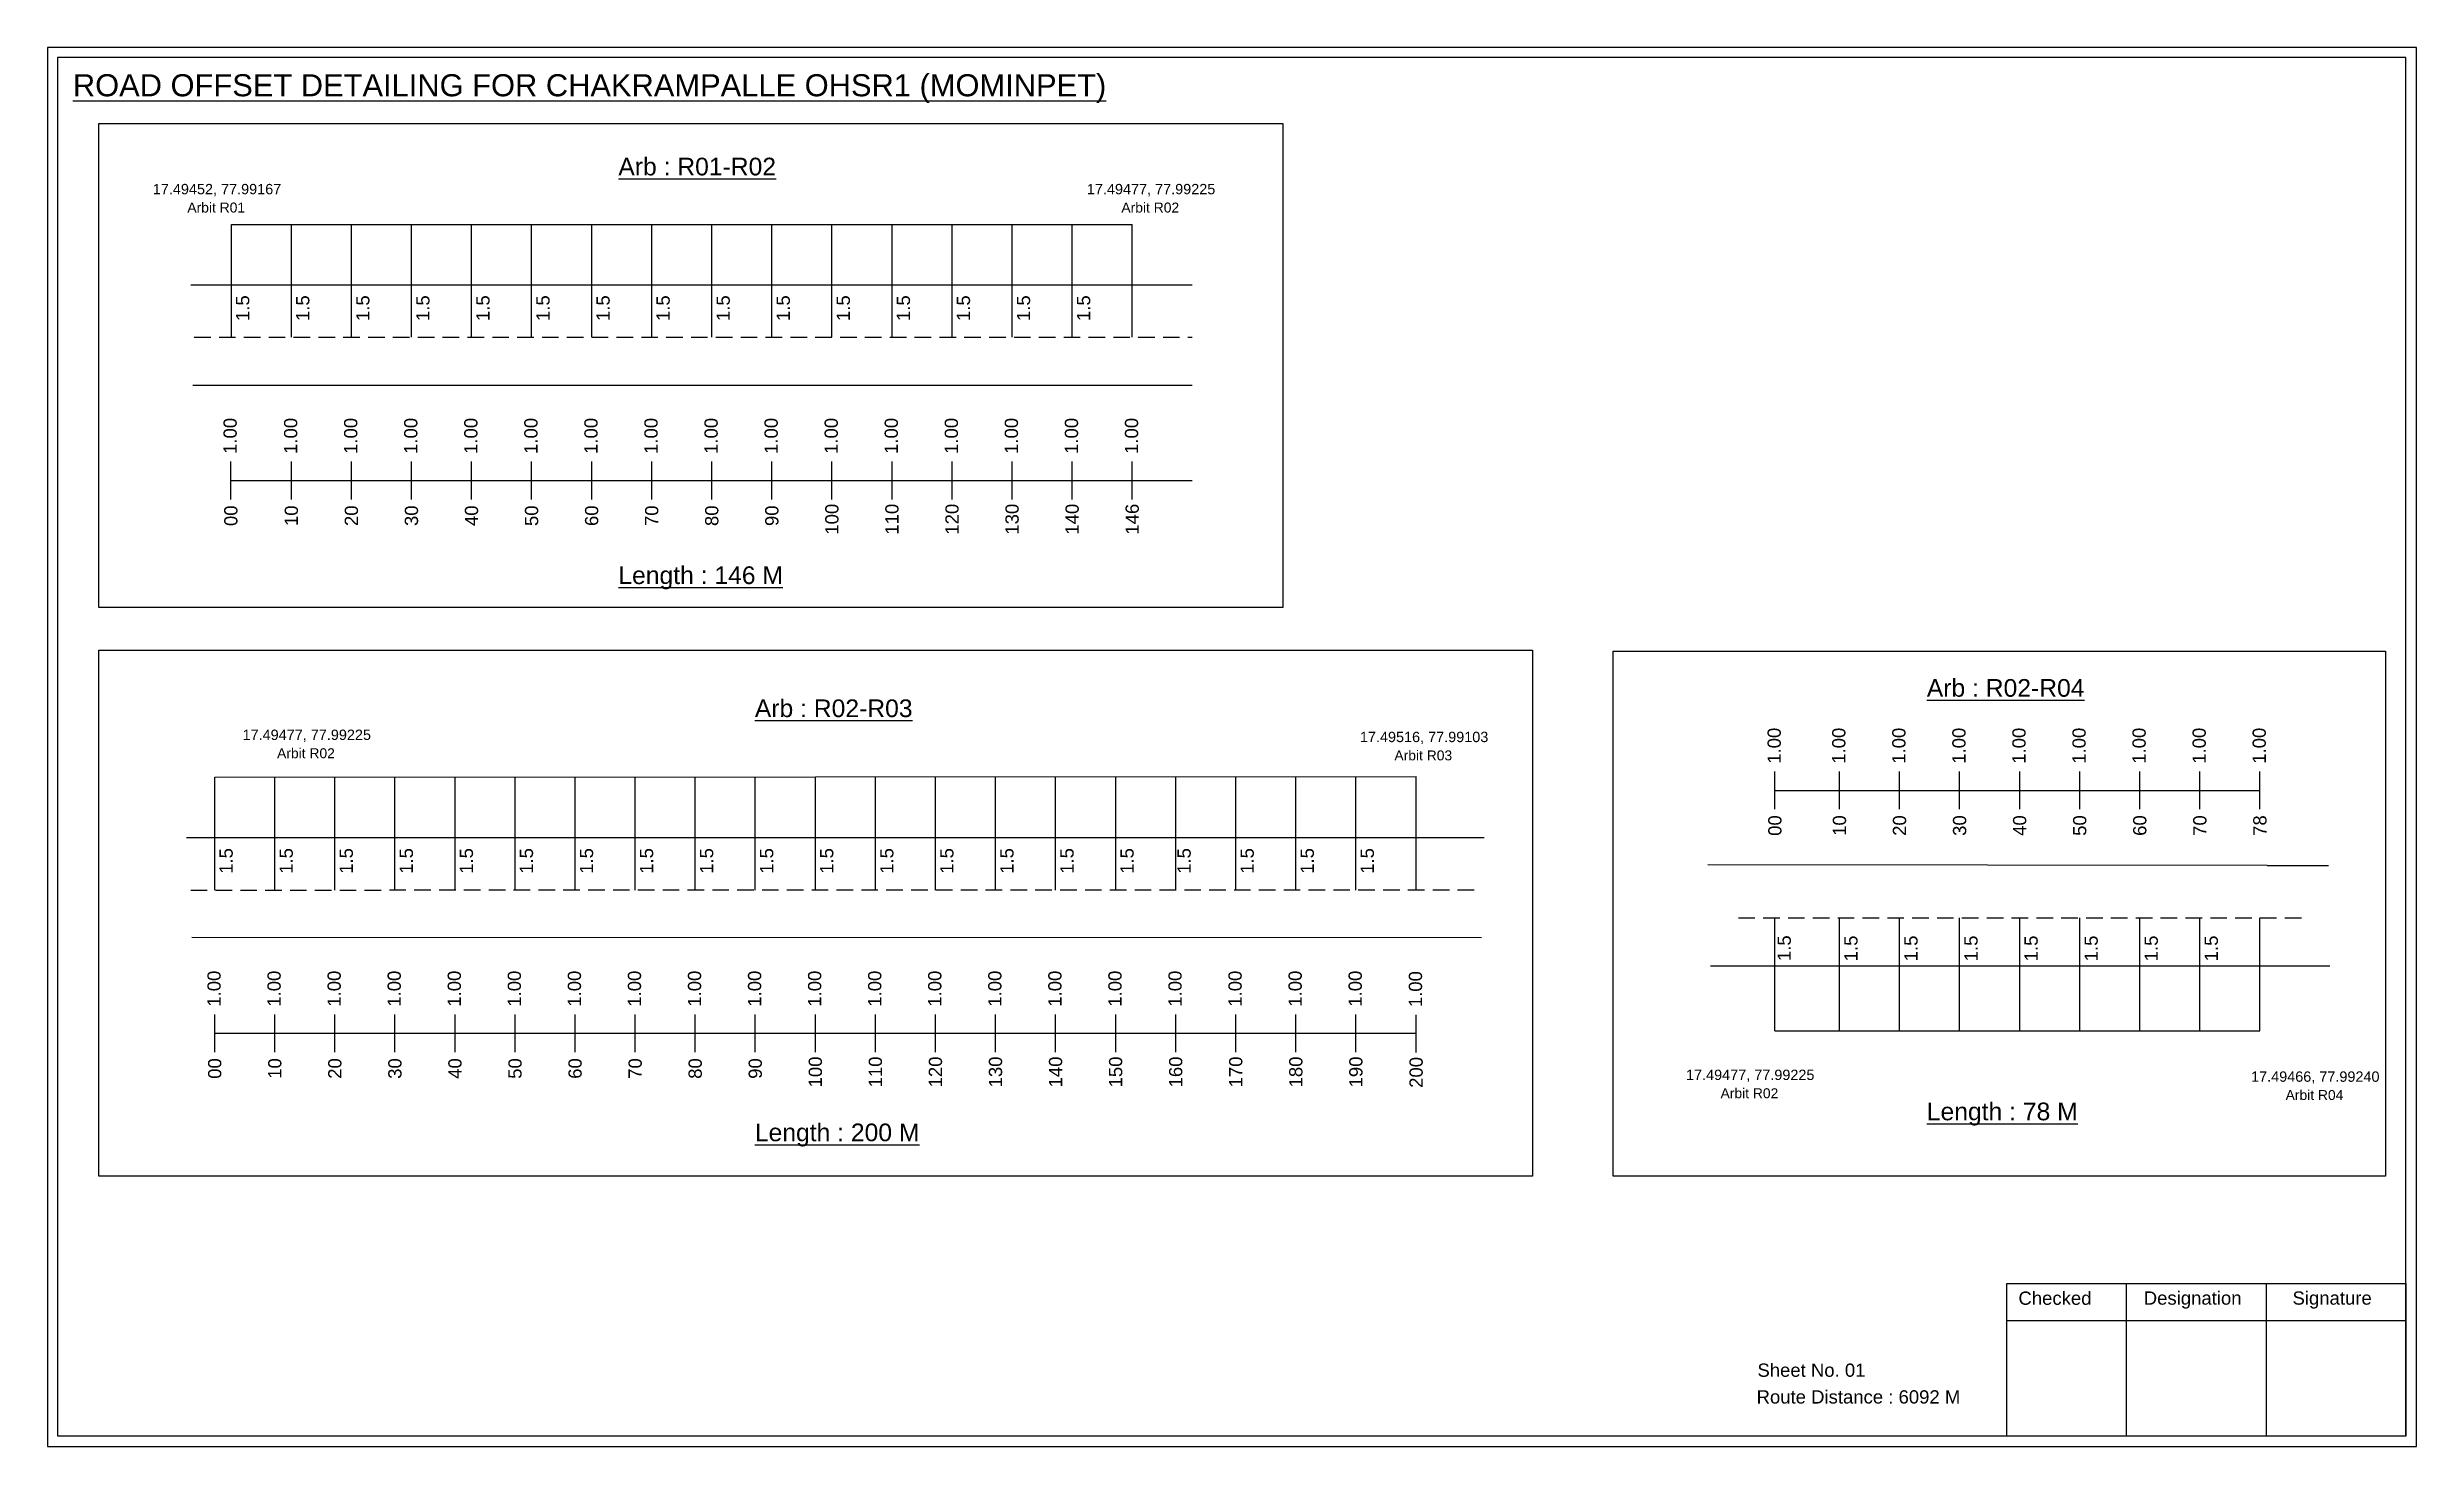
# Model space of a CAD drawing. Header units: inches. Extents: x 664 to 10563, y 382 to 1817.
# Drawn here: x 3788 to 4324, y 1354 to 1670 of the extents above; entities that cross this region are included whole.
import ezdxf

# ---------------------------------------------------------------- set-up
doc = ezdxf.new("R2010")
doc.units = ezdxf.units.IN
doc.header["$MEASUREMENT"] = 0
doc.linetypes.add('DASHED2', pattern=[0.375, 0.25, -0.125])
doc.layers.add('PDF_Geometry', color=7, linetype='Continuous')
doc.layers.add('PDF_Text', color=5, linetype='Continuous')
doc.styles.add('PDF Arial', font='arial.ttf')
doc.styles.get("Standard").update_dxf_attribs({"font": 'arial.ttf'})

msp = doc.modelspace()

# ---------------------------------------------------------------- texts
at = {"color": 242, "true_color": 0xcd2027}
for s, height, p in [('%%UROAD OFFSET DETAILING FOR CHAKRAMPALLE OHSR1 (MOMINPET)', 5, (3793.3, 1659.25)), ('%%UArb : R01-R02', 4, (3916.81, 1641.35)), ('%%ULength : 146 M', 4, (3916.81, 1548.85)), ('%%UArb : R02-R04', 4, (4213.09, 1523.34)), ('%%UArb : R02-R03', 4, (3947.72, 1518.73)), ('%%ULength : 78 M', 4, (4213.09, 1427.47)), ('%%ULength : 200 M', 4, (3947.72, 1422.73))]:
    msp.add_text(s, height=height, dxfattribs=at).set_placement(p)
at = {"color": 5}
for s, height, p in [('17.49452, 77.99167', 2.34, (3811.4, 1637.08)), ('17.49477, 77.99225', 2.34, (4022.9, 1637.08)), ('Arbit R01', 2.246, (3819.22, 1632.95)), ('Arbit R02', 2.246, (4030.72, 1632.95)), ('17.49477, 77.99225', 2.34, (3831.72, 1513.56)), ('17.49516, 77.99103', 2.34, (4084.72, 1513.07)), ('Arbit R02', 2.246, (3839.54, 1509.43)), ('Arbit R03', 2.246, (4092.54, 1508.94)), ('17.49477, 77.99225', 2.34, (4158.57, 1436.59)), ('17.49466, 77.99240', 2.34, (4286.52, 1436.19)), ('Arbit R02', 2.246, (4166.39, 1432.47)), ('Arbit R04', 2.246, (4294.34, 1432.07))]:
    msp.add_text(s, height=height, dxfattribs=at).set_placement(p)
for p in [(3833.25, 1608.38), (3846.85, 1608.38), (3860.45, 1608.38), (3874.05, 1608.38), (3887.65, 1608.38), (3901.25, 1608.38), (3914.85, 1608.38), (3928.45, 1608.38), (3942.05, 1608.38), (3955.65, 1608.38), (3969.25, 1608.38), (3982.85, 1608.38), (3996.45, 1608.38), (4010.05, 1608.38), (4023.65, 1608.38), (3829.5, 1483.26), (3843.1, 1483.26), (3856.7, 1483.26), (3870.3, 1483.26), (3883.9, 1483.26), (3897.5, 1483.26), (3911.1, 1483.26), (3924.7, 1483.26), (3938.3, 1483.26), (3951.9, 1483.26), (3965.5, 1483.26), (3979.1, 1483.26), (3992.7, 1483.26), (4006.3, 1483.26), (4019.9, 1483.26), (4033.5, 1483.26), (4046.42, 1483.26), (4060.7, 1483.26), (4074.3, 1483.26), (4087.9, 1483.26), (4182.3, 1463.51), (4197.4, 1463.46), (4211, 1463.46), (4224.6, 1463.46), (4238.2, 1463.46), (4251.8, 1463.46), (4265.4, 1463.46), (4279, 1463.46)]:
    msp.add_text('1.5', height=3, rotation=90).set_placement(p)
at = {"color": 217, "true_color": 0x93278f}
for s, p in [('1.00', (3830.4, 1578.3)), ('1.00', (3844.11, 1578.3)), ('1.00', (3857.71, 1578.3)), ('1.00', (3871.31, 1578.3)), ('1.00', (3884.91, 1578.3)), ('1.00', (3898.51, 1578.3)), ('1.00', (3912.11, 1578.3)), ('1.00', (3925.71, 1578.3)), ('1.00', (3939.31, 1578.3)), ('1.00', (3952.91, 1578.3)), ('1.00', (3966.51, 1578.3)), ('1.00', (3980.11, 1578.3)), ('1.00', (3993.71, 1578.3)), ('1.00', (4007.31, 1578.3)), ('1.00', (4020.91, 1578.3)), ('1.00', (4034.51, 1578.3)), ('100', (3966.66, 1560.03)), ('110', (3980.26, 1560.03)), ('120', (3993.86, 1560.03)), ('130', (4007.46, 1560.03)), ('140', (4021.06, 1560.03)), ('146', (4034.66, 1560.03)), ('00', (3830.56, 1561.98)), ('10', (3844.26, 1561.98)), ('20', (3857.86, 1561.98)), ('30', (3871.46, 1561.98)), ('40', (3885.06, 1561.98)), ('50', (3898.66, 1561.98)), ('60', (3912.26, 1561.98)), ('70', (3925.86, 1561.98)), ('80', (3939.46, 1561.98)), ('90', (3953.06, 1561.98)), ('1.00', (4180.03, 1508.17)), ('1.00', (4194.66, 1508.17)), ('1.00', (4208.26, 1508.17)), ('1.00', (4221.86, 1508.17)), ('1.00', (4235.46, 1508.17)), ('1.00', (4249.06, 1508.17)), ('1.00', (4262.66, 1508.17)), ('1.00', (4276.26, 1508.17)), ('1.00', (4289.86, 1508.17)), ('00', (4180.18, 1491.85)), ('10', (4194.81, 1491.85)), ('20', (4208.41, 1491.85)), ('30', (4222.01, 1491.85)), ('40', (4235.61, 1491.85)), ('50', (4249.21, 1491.85)), ('60', (4262.81, 1491.85)), ('70', (4276.41, 1491.85)), ('78', (4290.01, 1491.85)), ('1.00', (3826.76, 1453.18)), ('1.00', (3840.36, 1453.18)), ('1.00', (3853.96, 1453.18)), ('1.00', (3867.56, 1453.18)), ('1.00', (3881.16, 1453.18)), ('1.00', (3894.76, 1453.18)), ('1.00', (3908.36, 1453.18)), ('1.00', (3921.96, 1453.18)), ('1.00', (3935.56, 1453.18)), ('1.00', (3949.16, 1453.18)), ('1.00', (3962.76, 1453.18)), ('1.00', (3976.36, 1453.18)), ('1.00', (3989.96, 1453.18)), ('1.00', (4003.56, 1453.18)), ('1.00', (4017.16, 1453.18)), ('1.00', (4030.76, 1453.18)), ('1.00', (4044.36, 1453.18)), ('1.00', (4057.96, 1453.18)), ('1.00', (4071.56, 1453.18)), ('1.00', (4085.16, 1453.18)), ('1.00', (4098.8, 1453.08)), ('00', (3826.91, 1436.86)), ('10', (3840.51, 1436.86)), ('20', (3854.11, 1436.86)), ('30', (3867.71, 1436.86)), ('40', (3881.31, 1436.86)), ('50', (3894.91, 1436.86)), ('60', (3908.51, 1436.86)), ('70', (3922.11, 1436.86)), ('80', (3935.71, 1436.86)), ('90', (3949.31, 1436.86)), ('100', (3962.91, 1434.91)), ('110', (3976.51, 1434.91)), ('120', (3990.11, 1434.91)), ('130', (4003.71, 1434.91)), ('140', (4017.31, 1434.91)), ('150', (4030.91, 1434.91)), ('160', (4044.51, 1434.91)), ('170', (4058.11, 1434.91)), ('180', (4071.71, 1434.91)), ('190', (4085.31, 1434.91)), ('200', (4098.95, 1434.81))]:
    msp.add_text(s, height=3, rotation=90, dxfattribs=at).set_placement(p)
for s, p in [('Sheet No. 01', (4174.74, 1369.41)), ('Route Distance : 6092 M', (4174.55, 1363.36))]:
    msp.add_text(s, height=3).set_placement(p)
at = {"layer": 'PDF_Text', "color": 7, "attachment_point": 7, "style": 'PDF Arial'}
for s, insert, char_height in [('Checked', (4233.84, 1385.66), 3.001), ('Designation', (4262.22, 1384.83), 3.0006), ('Signature', (4295.9, 1384.83), 3.001)]:
    msp.add_mtext(s, dxfattribs=dict(at, insert=insert, char_height=char_height))

# ---------------------------------------------------------------- linework, layer by layer
at = {"color": 5}
for p, q in [((3829.18, 1630.24), (4033.18, 1630.24)), ((3825.43, 1505.11), (4097.47, 1505.3)), ((4178.7, 1447.73), (4288.53, 1447.73))]:
    msp.add_line(p, q, dxfattribs=at)
for p, q in [((3829.18, 1604.7), (3829.18, 1630.24)), ((3842.78, 1604.7), (3842.78, 1630.24)), ((3856.38, 1604.7), (3856.38, 1630.24)), ((3869.98, 1604.7), (3869.98, 1630.24)), ((3883.58, 1604.7), (3883.58, 1630.24)), ((3897.18, 1604.7), (3897.18, 1630.24)), ((3910.78, 1604.7), (3910.78, 1630.24)), ((3924.38, 1604.7), (3924.38, 1630.24)), ((3937.98, 1604.7), (3937.98, 1630.24)), ((3951.58, 1604.7), (3951.58, 1630.24)), ((3965.18, 1604.7), (3965.18, 1630.24)), ((3978.78, 1604.7), (3978.78, 1630.24)), ((3992.38, 1604.7), (3992.38, 1630.24)), ((4005.98, 1604.7), (4005.98, 1630.24)), ((4019.58, 1604.7), (4019.58, 1630.24)), ((4033.18, 1604.7), (4033.18, 1630.24)), ((3819.99, 1616.59), (4046.78, 1616.59)), ((3820.46, 1593.9), (4046.78, 1593.87)), ((3825.43, 1479.59), (3825.43, 1505.12)), ((3839.03, 1479.59), (3839.03, 1505.12)), ((3852.63, 1479.59), (3852.63, 1505.12)), ((3866.23, 1479.59), (3866.23, 1505.12)), ((3879.83, 1479.59), (3879.83, 1505.12)), ((3893.43, 1479.59), (3893.43, 1505.12)), ((3907.03, 1479.59), (3907.03, 1505.12)), ((3920.63, 1479.59), (3920.63, 1505.12)), ((3934.23, 1479.59), (3934.23, 1505.12)), ((3947.83, 1479.59), (3947.83, 1505.12)), ((3961.43, 1479.59), (3961.43, 1505.12)), ((3975.03, 1479.59), (3975.03, 1505.12)), ((3988.63, 1479.59), (3988.63, 1505.12)), ((4002.23, 1479.59), (4002.23, 1505.12)), ((4015.83, 1479.59), (4015.83, 1505.12)), ((4029.43, 1479.59), (4029.43, 1505.12)), ((4043.03, 1479.59), (4043.03, 1505.12)), ((4056.63, 1479.59), (4056.63, 1505.12)), ((4070.23, 1479.59), (4070.23, 1505.12)), ((4083.83, 1479.59), (4083.83, 1505.12)), ((4097.47, 1479.76), (4097.47, 1505.3)), ((3819.02, 1491.47), (4112.86, 1491.47)), ((4290.13, 1485.15), (4163.52, 1485.33)), ((4290.13, 1485.15), (4304.08, 1485.15)), ((4178.7, 1447.73), (4178.7, 1473.27)), ((4193.33, 1447.73), (4193.33, 1473.27)), ((4206.93, 1447.73), (4206.93, 1473.27)), ((4220.53, 1447.73), (4220.53, 1473.27)), ((4234.13, 1447.73), (4234.13, 1473.27)), ((4247.73, 1447.73), (4247.73, 1473.27)), ((4261.33, 1447.73), (4261.33, 1473.27)), ((4274.93, 1447.73), (4274.93, 1473.27)), ((4288.53, 1447.73), (4288.53, 1473.27)), ((3820.27, 1468.91), (4112.26, 1468.87)), ((4164.15, 1462.46), (4290.13, 1462.46)), ((4290.13, 1462.46), (4304.33, 1462.46))]:
    msp.add_line(p, q)
at = {"linetype": 'DASHED2', "ltscale": 15}
for p, q in [((3820.78, 1604.75), (4046.78, 1604.7)), ((3819.98, 1479.59), (4110.59, 1479.64)), ((4170.42, 1473.27), (4299.1, 1473.27))]:
    msp.add_line(p, q, dxfattribs=at)
at = {"color": 217, "true_color": 0x93278f}
for p, q in [((3829.08, 1568.01), (3829.08, 1576.56)), ((3829.18, 1572.28), (4046.78, 1572.32)), ((3842.78, 1568.01), (3842.78, 1576.56)), ((3856.38, 1568.01), (3856.38, 1576.56)), ((3869.98, 1568.01), (3869.98, 1576.56)), ((3883.58, 1568.01), (3883.58, 1576.56)), ((3897.18, 1568.01), (3897.18, 1576.56)), ((3910.78, 1568.01), (3910.78, 1576.56)), ((3924.38, 1568.01), (3924.38, 1576.56)), ((3937.98, 1568.01), (3937.98, 1576.56)), ((3951.58, 1568.01), (3951.58, 1576.56)), ((3965.18, 1568.01), (3965.18, 1576.56)), ((3978.78, 1568.01), (3978.78, 1576.56)), ((3992.38, 1568.01), (3992.38, 1576.56)), ((4005.98, 1568.01), (4005.98, 1576.56)), ((4019.58, 1568.01), (4019.58, 1576.56)), ((4033.18, 1568.01), (4033.18, 1576.56)), ((4178.7, 1497.87), (4178.7, 1506.43)), ((4178.7, 1502.15), (4288.53, 1502.15)), ((4193.33, 1497.87), (4193.33, 1506.43)), ((4206.93, 1497.87), (4206.93, 1506.43)), ((4220.53, 1497.87), (4220.53, 1506.43)), ((4234.13, 1497.87), (4234.13, 1506.43)), ((4247.73, 1497.87), (4247.73, 1506.43)), ((4261.33, 1497.87), (4261.33, 1506.43)), ((4274.93, 1497.87), (4274.93, 1506.43)), ((4288.53, 1497.87), (4288.53, 1506.43)), ((3825.43, 1442.89), (3825.43, 1451.45)), ((3839.03, 1442.89), (3839.03, 1451.45)), ((3852.63, 1442.89), (3852.63, 1451.45)), ((3866.23, 1442.89), (3866.23, 1451.45)), ((3879.83, 1442.89), (3879.83, 1451.45)), ((3893.43, 1442.89), (3893.43, 1451.45)), ((3907.03, 1442.89), (3907.03, 1451.45)), ((3920.63, 1442.89), (3920.63, 1451.45)), ((3934.23, 1442.89), (3934.23, 1451.45)), ((3947.83, 1442.89), (3947.83, 1451.45)), ((3961.43, 1442.89), (3961.43, 1451.45)), ((3975.03, 1442.89), (3975.03, 1451.45)), ((3988.63, 1442.89), (3988.63, 1451.45)), ((4002.23, 1442.89), (4002.23, 1451.45)), ((4015.83, 1442.89), (4015.83, 1451.45)), ((4029.43, 1442.89), (4029.43, 1451.45)), ((4043.03, 1442.89), (4043.03, 1451.45)), ((4056.63, 1442.89), (4056.63, 1451.45)), ((4070.23, 1442.89), (4070.23, 1451.45)), ((4083.83, 1442.89), (4083.83, 1451.45)), ((4097.47, 1442.79), (4097.47, 1451.35)), ((3825.43, 1447.16), (4097.47, 1447.21))]:
    msp.add_line(p, q, dxfattribs=at)
for points in [[(3799.2, 1653.06), (4067.28, 1653.06), (4067.28, 1543.54), (3799.2, 1543.54)], [(3799.2, 1533.85), (4123.78, 1533.85), (4123.78, 1414.85), (3799.2, 1414.85)], [(4142.1, 1533.68), (4316.93, 1533.68), (4316.93, 1414.85), (4142.1, 1414.85)]]:
    msp.add_lwpolyline(points, close=True)
at = {"layer": 'PDF_Geometry'}
for points in [[(3787.53, 1670.32), (3787.53, 1353.61), (4324, 1353.61), (4324, 1670.32)], [(3789.85, 1668), (3789.85, 1356.03), (4321.58, 1356.03), (4321.58, 1668)]]:
    msp.add_lwpolyline(points, close=True, dxfattribs=at)
at = {"layer": 'PDF_Geometry', "color": 242, "true_color": 0xcc1f26}
msp.add_lwpolyline([(4321.58, 1355.94), (4231.24, 1355.94), (4231.24, 1390.55), (4321.58, 1390.55)], close=True, dxfattribs=at)
for points in [[(4258.22, 1390.55), (4258.22, 1355.94)], [(4289.95, 1390.55), (4289.95, 1355.94)], [(4231.24, 1382.17), (4321.58, 1382.17)]]:
    msp.add_lwpolyline(points, dxfattribs=at)

msp.set_redraw_order([(e.dxf.handle, doc.entitydb.next_handle()) for e in msp.query("TEXT MTEXT ATTDEF DIMENSION ARC_DIMENSION")])  # texts and dimensions are drawn at this point

doc.saveas('drawing.dxf')
